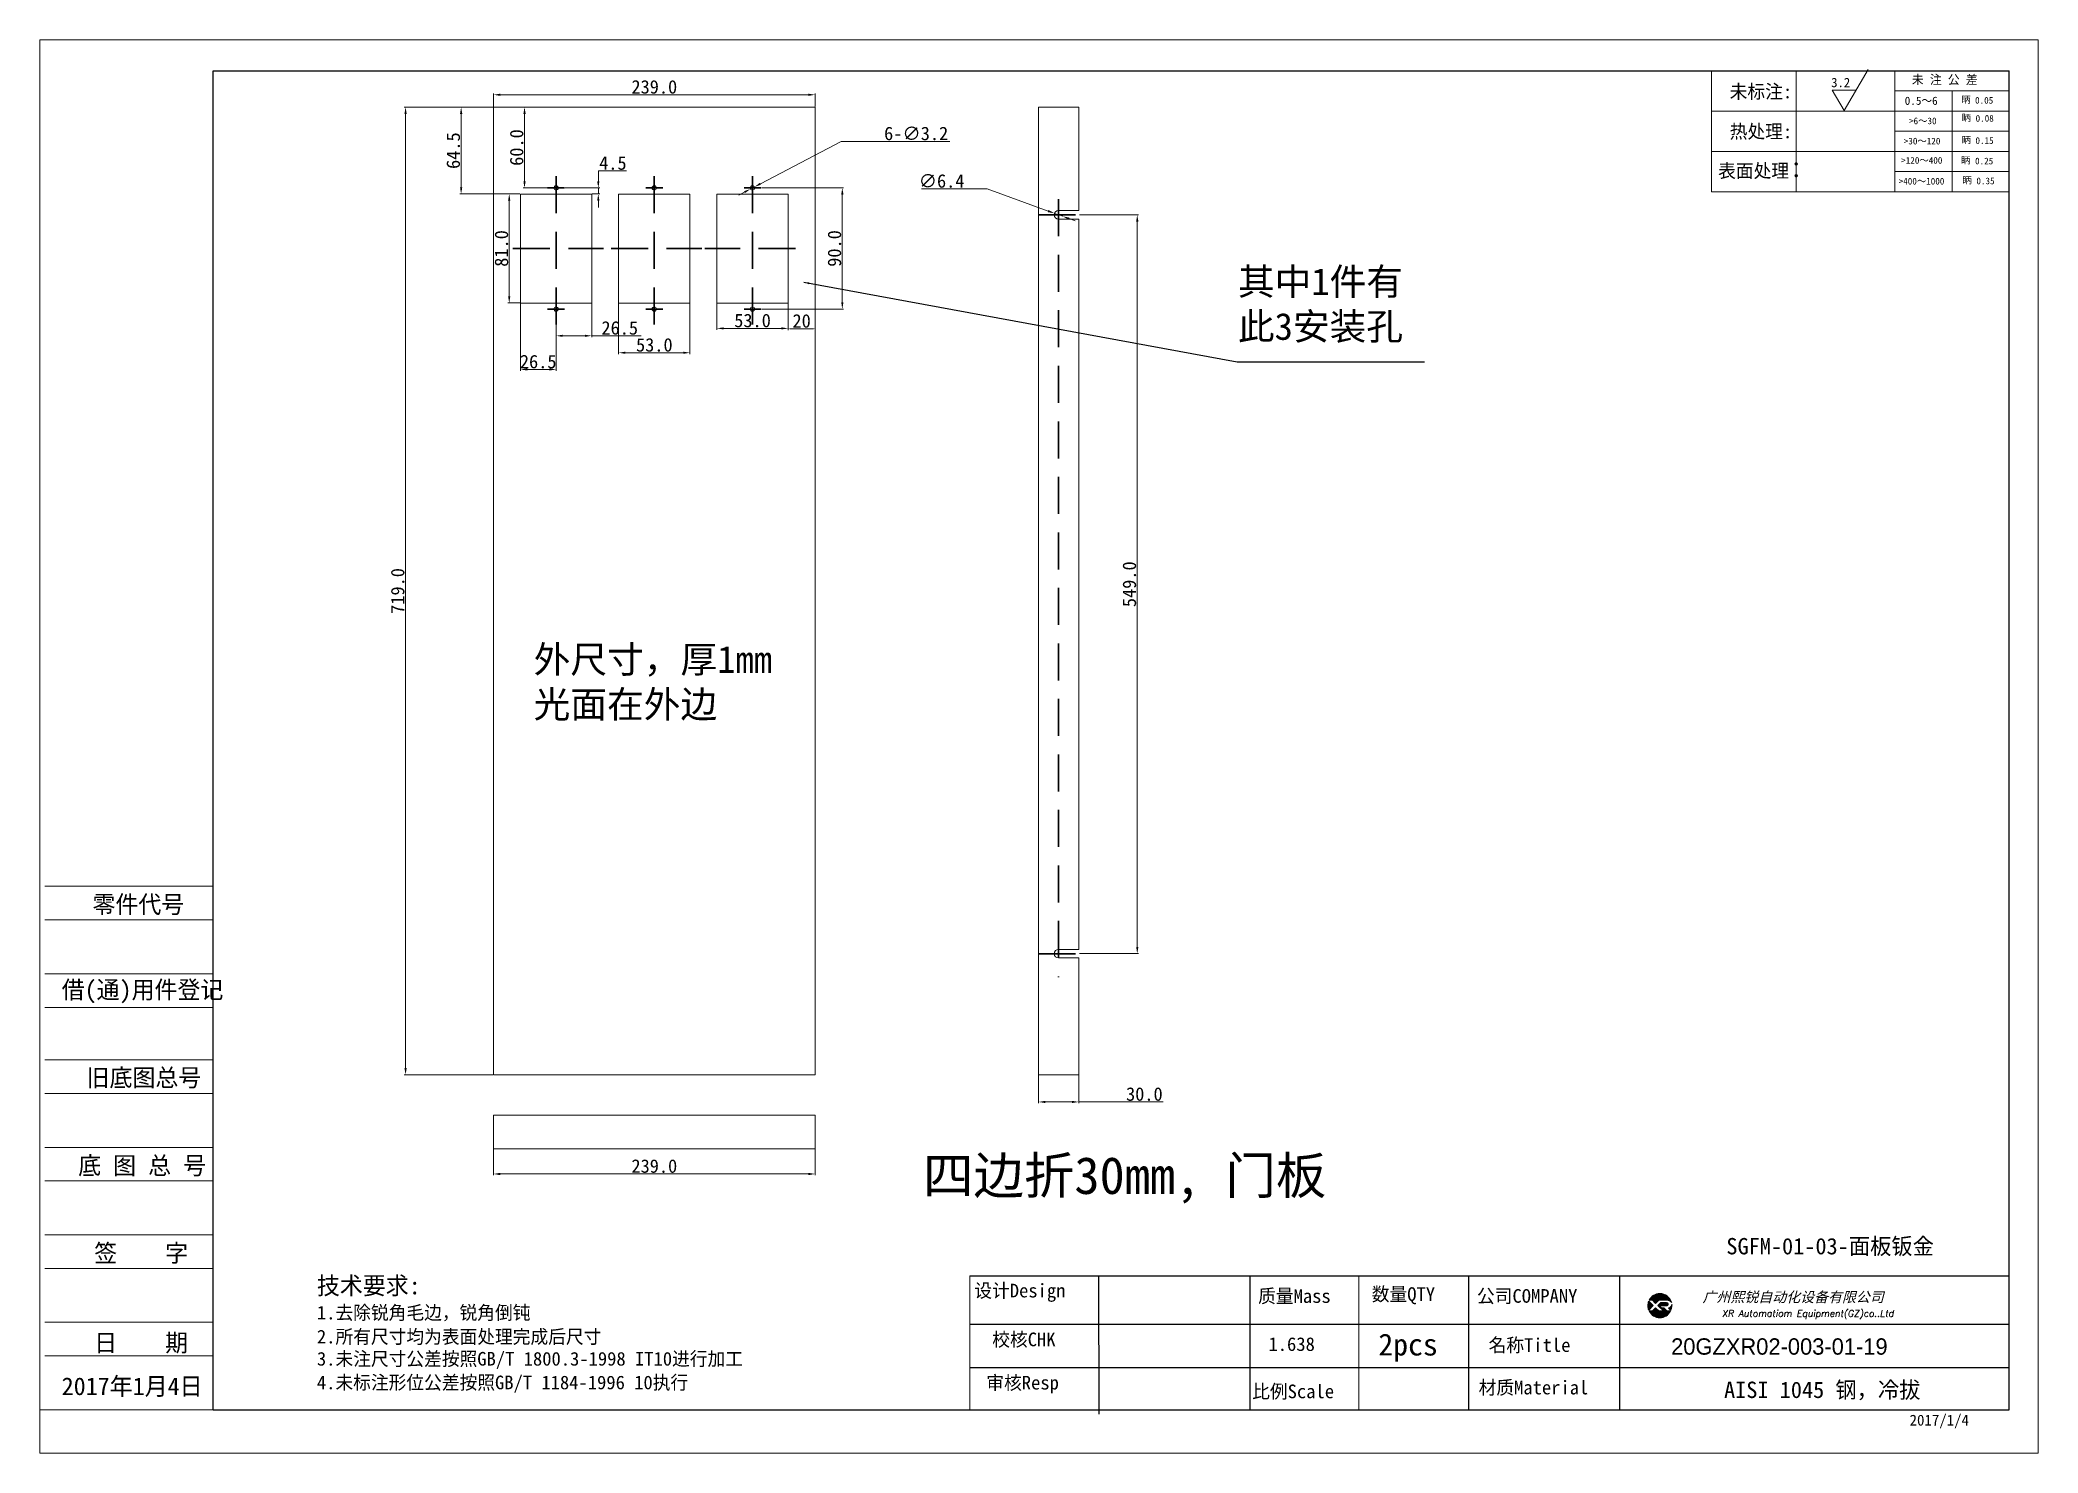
# Model space of a CAD drawing. Header units: millimetres. Extents: x -3862 to 6257, y -4684 to -2127.
# Drawn here: x -1787 to -302, y -4683 to -3633 of the extents above; entities that cross this region are included whole.
import ezdxf
from ezdxf.enums import TextEntityAlignment as Align

# ---------------------------------------------------------------- set-up
doc = ezdxf.new("R2010")
doc.units = ezdxf.units.MM
doc.header["$PDSIZE"] = -1
doc.linetypes.add('CENTERX2', pattern=[20.32, 12.7, -2.54, 2.54, -2.54])
doc.linetypes.add('HIDDEN2', pattern=[0.1875, 0.125, -0.0625])
for name, color, linetype in [('10', 16, 'Continuous'), ('12', 7, 'Continuous'), ('6', 7, 'Continuous'), ('DIM', 3, 'Continuous'), ('layer 1', 7, 'Continuous'), ('中心线', 1, 'CENTERX2'), ('图\\M+19E79\\M+195B6\\M+18E9A', 7, 'Continuous')]:
    doc.layers.add(name, color=color, linetype=linetype)
for name, color, linetype, lineweight in [('尺寸线', 2, 'Continuous', 13), ('粗实线', 7, 'Continuous', 35), ('细实线', 7, 'Continuous', 13)]:
    doc.layers.add(name, color=color, linetype=linetype, lineweight=lineweight)
doc.styles.add('STYLE1', font='')
doc.styles.add('标题\\M+18E9A', font='romand.shx', dxfattribs={"oblique": 10, "bigfont": 'bigfont.shx'})
doc.styles.get('STYLE1').set_extended_font_data('SimSun')
doc.dimstyles.new('ISO-25', dxfattribs={"dimtxt": 2.5, "dimasz": 2.5, "dimexe": 1.25, "dimexo": 0.625, "dimtad": 1, "dimtxsty": 'Standard', "dimcen": 2.5, "dimadec": 0, "dimazin": 0, "dimtfac": 1, "dimtmove": 0, "dimatfit": 3, "dimfxl": 0, "dimarcsym": 0})
doc.dimstyles.new('国标$0', dxfattribs={"dimtxt": 4, "dimasz": 1.2, "dimexe": 1, "dimexo": 0.4, "dimgap": 0.8, "dimtad": 1, "dimdec": 1, "dimzin": 1, "dimdsep": 46, "dimtxsty": 'Standard', "dimcen": 0, "dimclrd": 256, "dimclre": 256, "dimclrt": 256, "dimadec": 0, "dimazin": 0, "dimtp": 0.1, "dimtm": 0.1, "dimtfac": 0.71, "dimtdec": 1, "dimtmove": 1, "dimatfit": 3, "dimfxl": 0, "dimlwd": -1, "dimlwe": -1, "dimarcsym": 0})

msp = doc.modelspace()

# ---------------------------------------------------------------- texts
at = {"layer": '10', "color": 7, "linetype": 'Continuous', "lineweight": 13, "ltscale": 2, "insert": (-574.312, -4610.368), "char_height": 12.16216, "attachment_point": 7}
msp.add_mtext('{\\fￋￎￌ￥|b0|i0|c134|p2;20GZXR02-003-01-19}', dxfattribs=at)
at = {"layer": '粗实线', "insert": (-1130.339, -4463.269), "char_height": 27.5, "width": 853.16619, "attachment_point": 1}
msp.add_mtext('{\\fSimSun|b0|i0|c134|p2;四边折30mm, 门板  }', dxfattribs=at)
at = {"layer": '细实线', "char_height": 20, "width": 375.15318, "attachment_point": 1}
for s, insert in [('{\\fSimSun|b0|i0|c134|p2;其中1件有\\P此3安装孔}', (-896.286, -3802.786)), ('{\\fSimSun|b0|i0|c134|p2;外尺寸，厚1mm\\P光面在外边}', (-1419.687, -4083.548))]:
    msp.add_mtext(s, dxfattribs=dict(at, insert=insert))

# ---------------------------------------------------------------- blocks, each defined once
blk = doc.blocks.new('*D69')
at = {"layer": '10', "color": 16, "linetype": 'Continuous', "lineweight": 13, "ltscale": 2, "insert": (1331.2, 1014.8), "char_height": 6.945, "attachment_point": 7}
blk.add_mtext('{\\fSIMSUN|b0|i0|c0|p49;3.2}', dxfattribs=at)
blk = doc.blocks.new('*D70')
at = {"layer": '10', "color": 7, "linetype": 'Continuous', "lineweight": 13, "ltscale": 2, "insert": (1427.9, 1002.6), "char_height": 4.961, "attachment_point": 7}
blk.add_mtext('{\\fSIMSUN|b0|i0|c0|p49;眪', dxfattribs=at)
blk = doc.blocks.new('*D71')
at = {"layer": '10', "color": 5, "linetype": 'Continuous', "lineweight": 13, "ltscale": 2, "insert": (1434.8, 1002.6), "char_height": 4.961, "attachment_point": 7}
blk.add_mtext('{\\fSIMSUN|b0|i0|c0|p49; 0.05}', dxfattribs=at)
blk = doc.blocks.new('*D72')
at = {"layer": '10', "color": 7, "linetype": 'Continuous', "lineweight": 13, "ltscale": 2, "insert": (1428.2, 989.2), "char_height": 4.961, "attachment_point": 7}
blk.add_mtext('{\\fSIMSUN|b0|i0|c0|p49;眪', dxfattribs=at)
blk = doc.blocks.new('*D73')
at = {"layer": '10', "color": 7, "linetype": 'Continuous', "lineweight": 13, "ltscale": 2, "insert": (1435.2, 989.2), "char_height": 4.961, "attachment_point": 7}
blk.add_mtext('{\\fSIMSUN|b0|i0|c0|p49; 0.08}', dxfattribs=at)
blk = doc.blocks.new('*D74')
at = {"layer": '10', "color": 7, "linetype": 'Continuous', "lineweight": 13, "ltscale": 2, "insert": (1428.2, 972.7), "char_height": 4.961, "attachment_point": 7}
blk.add_mtext('{\\fSIMSUN|b0|i0|c0|p49;眪', dxfattribs=at)
blk = doc.blocks.new('*D75')
at = {"layer": '10', "color": 7, "linetype": 'Continuous', "lineweight": 13, "ltscale": 2, "insert": (1435.1, 972.7), "char_height": 4.961, "attachment_point": 7}
blk.add_mtext('{\\fSIMSUN|b0|i0|c0|p49; 0.15}', dxfattribs=at)
blk = doc.blocks.new('*D76')
at = {"layer": '10', "color": 7, "linetype": 'Continuous', "lineweight": 13, "ltscale": 2, "insert": (1427.8, 957.5), "char_height": 4.961, "attachment_point": 7}
blk.add_mtext('{\\fSIMSUN|b0|i0|c0|p49;眪', dxfattribs=at)
blk = doc.blocks.new('*D77')
at = {"layer": '10', "color": 7, "linetype": 'Continuous', "lineweight": 13, "ltscale": 2, "insert": (1434.8, 957.5), "char_height": 4.961, "attachment_point": 7}
blk.add_mtext('{\\fSIMSUN|b0|i0|c0|p49; 0.25}', dxfattribs=at)
blk = doc.blocks.new('*D78')
at = {"layer": '10', "color": 7, "linetype": 'Continuous', "lineweight": 13, "ltscale": 2, "insert": (1428.8, 942.7), "char_height": 4.961, "attachment_point": 7}
blk.add_mtext('{\\fSIMSUN|b0|i0|c0|p49;眪', dxfattribs=at)
blk = doc.blocks.new('*D79')
at = {"layer": '10', "color": 7, "linetype": 'Continuous', "lineweight": 13, "ltscale": 2, "insert": (1435.8, 942.7), "char_height": 4.961, "attachment_point": 7}
blk.add_mtext('{\\fSIMSUN|b0|i0|c0|p49; 0.35}', dxfattribs=at)
blk = doc.blocks.new('*D80')
at = {"layer": '10', "color": 7, "linetype": 'Continuous', "lineweight": 13, "ltscale": 2, "insert": (703.3, 44.3), "char_height": 10.14, "attachment_point": 7}
blk.add_mtext('{审核Resp}', dxfattribs=at)
blk = doc.blocks.new('*D81')
at = {"layer": '10', "color": 7, "linetype": 'Continuous', "lineweight": 13, "ltscale": 2, "insert": (900.9, 39.6), "char_height": 10.14, "attachment_point": 7}
blk.add_mtext('{比例Scale}', dxfattribs=at)
blk = doc.blocks.new('*D82')
at = {"layer": '10', "color": 7, "linetype": 'Continuous', "lineweight": 13, "ltscale": 2, "insert": (905.3, 110.5), "char_height": 10.14, "attachment_point": 7}
blk.add_mtext('{质量Mass}', dxfattribs=at)
blk = doc.blocks.new('*D83')
at = {"layer": '10', "color": 7, "linetype": 'Continuous', "lineweight": 13, "ltscale": 2, "insert": (1076.6, 74), "char_height": 10.14, "attachment_point": 7}
blk.add_mtext('{名称Title}', dxfattribs=at)
blk = doc.blocks.new('*D84')
at = {"layer": '10', "color": 7, "linetype": 'Continuous', "lineweight": 13, "ltscale": 2, "insert": (694.4, 112.3), "char_height": 10.14, "attachment_point": 7}
blk.add_mtext('{设计Design}', dxfattribs=at)
blk = doc.blocks.new('*D85')
at = {"layer": '10', "color": 7, "linetype": 'Continuous', "lineweight": 13, "ltscale": 2, "insert": (707.7, 78.2), "char_height": 10.14, "attachment_point": 7}
blk.add_mtext('{校核CHK}', dxfattribs=at)
blk = doc.blocks.new('*D86')
at = {"layer": '10', "color": 7, "linetype": 'Continuous', "lineweight": 13, "ltscale": 2, "insert": (39, 399.7), "char_height": 13.12, "attachment_point": 7}
blk.add_mtext('{零件代号}', dxfattribs=at)
blk = doc.blocks.new('*D87')
at = {"layer": '10', "color": 7, "linetype": 'Continuous', "lineweight": 13, "ltscale": 2, "insert": (16.1, 334.2), "char_height": 13.12, "attachment_point": 7}
blk.add_mtext('{借(通)用件登记}', dxfattribs=at)
blk = doc.blocks.new('*D88')
at = {"layer": '10', "color": 7, "linetype": 'Continuous', "lineweight": 13, "ltscale": 2, "insert": (34.6, 270.9), "char_height": 13.12, "attachment_point": 7}
blk.add_mtext('{旧底图总号}', dxfattribs=at)
blk = doc.blocks.new('*D89')
at = {"layer": '10', "color": 7, "linetype": 'Continuous', "lineweight": 13, "ltscale": 2, "insert": (28.4, 205.6), "char_height": 13.12, "attachment_point": 7}
blk.add_mtext('{底 图 总 号}', dxfattribs=at)
blk = doc.blocks.new('*D90')
at = {"layer": '10', "color": 7, "linetype": 'Continuous', "lineweight": 13, "ltscale": 2, "insert": (22.4, 140.6), "char_height": 13.12, "attachment_point": 7}
blk.add_mtext('{  签    字}', dxfattribs=at)
blk = doc.blocks.new('*D91')
at = {"layer": '10', "color": 7, "linetype": 'Continuous', "lineweight": 13, "ltscale": 2, "insert": (22.4, 73.9), "char_height": 13.12, "attachment_point": 7}
blk.add_mtext('{  日    期}', dxfattribs=at)
blk = doc.blocks.new('*D92')
at = {"layer": '10', "color": 7, "linetype": 'Continuous', "lineweight": 13, "ltscale": 2, "insert": (913, 75.7), "char_height": 10.14, "attachment_point": 7}
blk.add_mtext('{1.638}', dxfattribs=at)
blk = doc.blocks.new('*D93')
at = {"layer": '10', "color": 7, "linetype": 'Continuous', "lineweight": 13, "ltscale": 2, "insert": (1255.8, 1005.5), "char_height": 10.14, "attachment_point": 7}
blk.add_mtext('{未标注:}', dxfattribs=at)
blk = doc.blocks.new('*D94')
at = {"layer": '10', "color": 7, "linetype": 'Continuous', "lineweight": 13, "ltscale": 2, "insert": (1255.8, 975.8), "char_height": 10.14, "attachment_point": 7}
blk.add_mtext('{热处理:}', dxfattribs=at)
blk = doc.blocks.new('*D95')
at = {"layer": '10', "color": 7, "linetype": 'Continuous', "lineweight": 13, "ltscale": 2, "insert": (1247.2, 946.6), "char_height": 10.14, "attachment_point": 7}
blk.add_mtext('{表面处理}', dxfattribs=at)
blk = doc.blocks.new('*D96')
at = {"layer": '10', "color": 7, "linetype": 'Continuous', "lineweight": 13, "ltscale": 2, "insert": (1296.7, 946.8), "char_height": 13.12, "attachment_point": 7}
blk.add_mtext('{：}', dxfattribs=at)
blk = doc.blocks.new('*D97')
at = {"layer": '10', "color": 7, "linetype": 'Continuous', "lineweight": 13, "ltscale": 2, "insert": (1391.2, 1016.4), "char_height": 6.75, "attachment_point": 7}
blk.add_mtext('{未 注 公 差}', dxfattribs=at)
blk = doc.blocks.new('*D98')
at = {"layer": '10', "color": 7, "linetype": 'Continuous', "lineweight": 13, "ltscale": 2, "insert": (1385.9, 1001.7), "char_height": 6.08, "attachment_point": 7}
blk.add_mtext('{0.5～6}', dxfattribs=at)
blk = doc.blocks.new('*D99')
at = {"layer": '10', "color": 7, "linetype": 'Continuous', "lineweight": 13, "ltscale": 2, "insert": (16.1, 41.6), "char_height": 13.125, "attachment_point": 7}
blk.add_mtext('{2017年1月4日}', dxfattribs=at)
blk = doc.blocks.new('*D100')
at = {"layer": '10', "color": 7, "linetype": 'Continuous', "lineweight": 13, "ltscale": 2, "insert": (1389.1, 987.3), "char_height": 4.961, "attachment_point": 7}
blk.add_mtext('{\\fSIMSUN|b0|i0|c0|p49;>6～30}', dxfattribs=at)
blk = doc.blocks.new('*D101')
at = {"layer": '10', "color": 7, "linetype": 'Continuous', "lineweight": 13, "ltscale": 2, "insert": (1385.2, 972.3), "char_height": 4.961, "attachment_point": 7}
blk.add_mtext('{\\fSIMSUN|b0|i0|c0|p49;>30～120}', dxfattribs=at)
blk = doc.blocks.new('*D102')
at = {"layer": '10', "color": 7, "linetype": 'Continuous', "lineweight": 13, "ltscale": 2, "insert": (1383.3, 958), "char_height": 4.961, "attachment_point": 7}
blk.add_mtext('{\\fSIMSUN|b0|i0|c0|p49;>120～400}', dxfattribs=at)
blk = doc.blocks.new('*D103')
at = {"layer": '10', "color": 7, "linetype": 'Continuous', "lineweight": 13, "ltscale": 2, "insert": (1381.4, 942.5), "char_height": 4.961, "attachment_point": 7}
blk.add_mtext('{\\fSIMSUN|b0|i0|c0|p49;>400～1000}', dxfattribs=at)
blk = doc.blocks.new('*D105')
at = {"layer": '10', "color": 7, "linetype": 'Continuous', "lineweight": 13, "ltscale": 2, "insert": (1251.6, 39.1), "char_height": 12.162, "attachment_point": 7}
blk.add_mtext('{AISI 1045 钢，冷拔}', dxfattribs=at)
blk = doc.blocks.new('*D106')
at = {"layer": '10', "color": 7, "linetype": 'Continuous', "lineweight": 13, "ltscale": 2, "insert": (1389.5, 18.4), "char_height": 8.11, "attachment_point": 7}
blk.add_mtext('{2017/1/4}', dxfattribs=at)
blk = doc.blocks.new('*D107')
at = {"layer": '10', "color": 16, "linetype": 'Continuous', "lineweight": 13, "ltscale": 2, "insert": (989.8, 110.5), "char_height": 10.14, "attachment_point": 7}
blk.add_mtext('{数量QTY}', dxfattribs=at)
blk = doc.blocks.new('*D108')
at = {"layer": '10', "color": 7, "linetype": 'Continuous', "lineweight": 13, "ltscale": 2, "insert": (988.1, 73), "char_height": 16.22, "attachment_point": 7}
blk.add_mtext('{2pcs}', dxfattribs=at)
blk = doc.blocks.new('*D109')
at = {"layer": '10', "color": 7, "linetype": 'Continuous', "lineweight": 13, "ltscale": 2, "insert": (205.8, 116.4), "char_height": 13.12, "attachment_point": 7}
blk.add_mtext('{技术要求:}', dxfattribs=at)
blk = doc.blocks.new('*D110')
at = {"layer": '10', "color": 7, "linetype": 'Continuous', "lineweight": 13, "ltscale": 2, "insert": (205.8, 97.8), "char_height": 10.135, "attachment_point": 7}
blk.add_mtext('{1.去除锐角毛边，锐角倒钝}', dxfattribs=at)
blk = doc.blocks.new('*D111')
at = {"layer": '10', "color": 7, "linetype": 'Continuous', "lineweight": 13, "ltscale": 2, "insert": (205.8, 80.2), "char_height": 10.135, "attachment_point": 7}
blk.add_mtext('{2.所有尺寸均为表面处理完成后尺寸}', dxfattribs=at)
blk = doc.blocks.new('*D112')
at = {"layer": '10', "color": 7, "linetype": 'Continuous', "lineweight": 13, "ltscale": 2, "insert": (205.8, 62.5), "char_height": 10.135, "attachment_point": 7}
blk.add_mtext('{3.未注尺寸公差按照GB/T 1800.3-1998 IT10进行加工}', dxfattribs=at)
blk = doc.blocks.new('*D113')
at = {"layer": '10', "color": 7, "linetype": 'Continuous', "lineweight": 13, "ltscale": 2, "insert": (205.8, 44.9), "char_height": 10.135, "attachment_point": 7}
blk.add_mtext('{4.未标注形位公差按照GB/T 1184-1996 10执行}', dxfattribs=at)
blk = doc.blocks.new('*D114')
at = {"layer": '10', "color": 7, "linetype": 'Continuous', "lineweight": 13, "ltscale": 2, "insert": (1068, 110.5), "char_height": 10.135, "attachment_point": 7}
blk.add_mtext('{公司COMPANY}', dxfattribs=at)
blk = doc.blocks.new('*D115')
at = {"layer": '10', "color": 7, "linetype": 'Continuous', "lineweight": 13, "ltscale": 2, "insert": (1069.2, 42.5), "char_height": 10.135, "attachment_point": 7}
blk.add_mtext('{材质Material}', dxfattribs=at)
blk = doc.blocks.new('XR')
h = blk.add_hatch(color=256)
h.set_gradient(color1=(252, 128, 0), rotation=240, one_color=1, tint=1, name='INVCURVED')
edge = h.paths.add_edge_path()
edge.add_spline(control_points=[(-434.18, -5928.47), (-433.9, -5928.74), (-433.63, -5929.01), (-433.63, -5929.01), (-433.63, -5929.01), (-433.63, -5929.01), (-433.36, -5928.74), (-433.09, -5928.47)], knot_values=[0.5625, 0.5625, 0.5625, 0.5625, 0.625, 0.625, 0.625, 0.625, 0.6875, 0.6875, 0.6875, 0.6875], degree=3, periodic=0)
edge.add_spline(control_points=[(-433.09, -5928.47), (-432.82, -5928.2), (-432.54, -5927.93), (-432.54, -5927.93), (-432.54, -5927.93), (-432.54, -5927.93), (-432.04, -5927.93), (-431.53, -5927.93)], knot_values=[0.4375, 0.4375, 0.4375, 0.4375, 0.5, 0.5, 0.5, 0.5, 0.5625, 0.5625, 0.5625, 0.5625], degree=3, periodic=0)
edge.add_spline(control_points=[(-431.53, -5927.93), (-431.03, -5927.93), (-430.52, -5927.93), (-430.52, -5927.93), (-430.52, -5927.93), (-430, -5927.93), (-429.43, -5927.96), (-429.01, -5928.33)], knot_values=[0.25, 0.25, 0.25, 0.25, 0.3125, 0.3125, 0.3125, 0.3125, 0.4375, 0.4375, 0.4375, 0.4375], degree=3, periodic=0)
edge.add_spline(control_points=[(-429.01, -5928.33), (-428.88, -5928.44), (-428.78, -5928.59), (-428.71, -5928.75)], knot_values=[0.125, 0.125, 0.125, 0.125, 0.25, 0.25, 0.25, 0.25], degree=3, periodic=0)
edge.add_spline(control_points=[(-428.71, -5928.75), (-429.13, -5927.18), (-430.58, -5926.02), (-432.31, -5926.02)], knot_values=[0, 0, 0, 0, 0.125, 0.125, 0.125, 0.125], degree=3, periodic=0)
edge.add_spline(control_points=[(-432.31, -5926.02), (-433.72, -5926.02), (-434.94, -5926.79), (-435.58, -5927.93)], knot_values=[0.875, 0.875, 0.875, 0.875, 1, 1, 1, 1], degree=3, periodic=0)
edge.add_spline(control_points=[(-435.58, -5927.93), (-435.58, -5927.93), (-434.72, -5927.93), (-434.72, -5927.93), (-434.72, -5927.93), (-434.72, -5927.93), (-434.45, -5928.2), (-434.18, -5928.47)], knot_values=[0.6875, 0.6875, 0.6875, 0.6875, 0.8125, 0.8125, 0.8125, 0.8125, 0.875, 0.875, 0.875, 0.875], degree=3, periodic=0)
edge = h.paths.add_edge_path()
edge.add_spline(control_points=[(-434.79, -5929.26), (-435.04, -5929.02), (-435.34, -5928.72), (-435.54, -5928.53)], knot_values=[0.562504, 0.562504, 0.562504, 0.562504, 0.656252, 0.656252, 0.656252, 0.656252], degree=3, periodic=0)
edge.add_spline(control_points=[(-435.54, -5928.53), (-435.67, -5928.4), (-435.76, -5928.31), (-435.76, -5928.31), (-435.76, -5928.31), (-435.94, -5928.74), (-436.03, -5929.21), (-436.03, -5929.71)], knot_values=[0.25, 0.25, 0.25, 0.25, 0.312504, 0.312504, 0.312504, 0.312504, 0.562504, 0.562504, 0.562504, 0.562504], degree=3, periodic=0)
edge.add_spline(control_points=[(-436.03, -5929.71), (-436.03, -5930.2), (-435.94, -5930.67), (-435.76, -5931.1), (-435.76, -5931.1), (-435.4, -5930.75), (-435.05, -5930.4)], knot_values=[0.874998, 0.874998, 0.874998, 0.874998, 1.124998, 1.124998, 1.124998, 1.25, 1.25, 1.25, 1.25], degree=3, periodic=0)
edge.add_spline(control_points=[(-435.05, -5930.4), (-434.7, -5930.05), (-434.34, -5929.71), (-434.34, -5929.71), (-434.34, -5929.71), (-434.34, -5929.71), (-434.34, -5929.71), (-434.34, -5929.71)], knot_values=[0.749878, 0.749878, 0.749878, 0.749878, 0.874875, 0.874875, 0.874875, 0.874875, 0.874998, 0.874998, 0.874998, 0.874998], degree=3, periodic=0)
edge.add_spline(control_points=[(-434.34, -5929.71), (-434.34, -5929.71), (-434.34, -5929.71), (-434.34, -5929.71)], knot_values=[0.749634, 0.749634, 0.749634, 0.749634, 0.749817, 0.749817, 0.749817, 0.749817], degree=3, periodic=0)
edge.add_spline(control_points=[(-434.35, -5929.7), (-434.35, -5929.7), (-434.35, -5929.7), (-434.35, -5929.7)], knot_values=[0.738281, 0.738281, 0.738281, 0.738281, 0.742188, 0.742188, 0.742188, 0.742188], degree=3, periodic=0)
edge.add_spline(control_points=[(-434.35, -5929.7), (-434.36, -5929.69), (-434.37, -5929.68), (-434.38, -5929.67)], knot_values=[0.726563, 0.726563, 0.726563, 0.726563, 0.738281, 0.738281, 0.738281, 0.738281], degree=3, periodic=0)
edge.add_spline(control_points=[(-434.38, -5929.67), (-434.38, -5929.66), (-434.39, -5929.65), (-434.4, -5929.65)], knot_values=[0.718751, 0.718751, 0.718751, 0.718751, 0.726563, 0.726563, 0.726563, 0.726563], degree=3, periodic=0)
edge.add_spline(control_points=[(-434.4, -5929.65), (-434.42, -5929.63), (-434.45, -5929.6), (-434.47, -5929.58)], knot_values=[0.703126, 0.703126, 0.703126, 0.703126, 0.718751, 0.718751, 0.718751, 0.718751], degree=3, periodic=0)
edge.add_spline(control_points=[(-434.47, -5929.58), (-434.5, -5929.55), (-434.53, -5929.52), (-434.56, -5929.49)], knot_values=[0.687501, 0.687501, 0.687501, 0.687501, 0.703126, 0.703126, 0.703126, 0.703126], degree=3, periodic=0)
edge.add_spline(control_points=[(-434.56, -5929.49), (-434.63, -5929.42), (-434.71, -5929.35), (-434.79, -5929.26)], knot_values=[0.656252, 0.656252, 0.656252, 0.656252, 0.687501, 0.687501, 0.687501, 0.687501], degree=3, periodic=0)
h = blk.add_hatch(color=256)
h.set_gradient(color1=(3, 72, 255), color2=(0, 41, 153), one_color=1, tint=0.3, name='HEMISPHERICAL')
edge = h.paths.add_edge_path()
edge.add_spline(control_points=[(-432.54, -5929.67), (-432.26, -5929.95), (-431.94, -5930.23), (-431.66, -5930.51), (-431.66, -5930.51), (-431.66, -5930.51), (-431.66, -5930.51), (-431.66, -5930.51)], knot_values=[0.736842, 0.736842, 0.736842, 0.736842, 0.789474, 0.789474, 0.789474, 0.789474, 0.802633, 0.802633, 0.802633, 0.802633], degree=3, periodic=0)
edge.add_spline(control_points=[(-431.66, -5930.51), (-431.65, -5930.51), (-431.65, -5930.52), (-431.65, -5930.52)], knot_values=[0.802633, 0.802633, 0.802633, 0.802633, 0.815791, 0.815791, 0.815791, 0.815791], degree=3, periodic=0)
edge.add_spline(control_points=[(-431.65, -5930.52), (-431.64, -5930.53), (-431.64, -5930.53), (-431.64, -5930.53)], knot_values=[0.815791, 0.815791, 0.815791, 0.815791, 0.82237, 0.82237, 0.82237, 0.82237], degree=3, periodic=0)
edge.add_spline(control_points=[(-431.64, -5930.53), (-431.64, -5930.53), (-431.64, -5930.53), (-431.63, -5930.54)], knot_values=[0.82237, 0.82237, 0.82237, 0.82237, 0.828949, 0.828949, 0.828949, 0.828949], degree=3, periodic=0)
edge.add_spline(control_points=[(-431.63, -5930.54), (-431.63, -5930.54), (-431.63, -5930.54), (-431.63, -5930.54), (-431.63, -5930.54), (-431.63, -5930.54), (-431.59, -5930.54), (-431.52, -5930.54)], knot_values=[0.841901, 0.841901, 0.841901, 0.841901, 0.842105, 0.842105, 0.842105, 0.842105, 0.855264, 0.855264, 0.855264, 0.855264], degree=3, periodic=0)
edge.add_spline(control_points=[(-431.52, -5930.54), (-431.46, -5930.54), (-431.38, -5930.54), (-431.3, -5930.54)], knot_values=[0.855264, 0.855264, 0.855264, 0.855264, 0.868422, 0.868422, 0.868422, 0.868422], degree=3, periodic=0)
edge.add_spline(control_points=[(-431.3, -5930.54), (-431.26, -5930.54), (-431.22, -5930.54), (-431.18, -5930.54)], knot_values=[0.868422, 0.868422, 0.868422, 0.868422, 0.875, 0.875, 0.875, 0.875], degree=3, periodic=0)
edge.add_spline(control_points=[(-431.18, -5930.54), (-431.14, -5930.54), (-431.1, -5930.54), (-431.07, -5930.54)], knot_values=[0.875, 0.875, 0.875, 0.875, 0.881579, 0.881579, 0.881579, 0.881579], degree=3, periodic=0)
edge.add_spline(control_points=[(-431.07, -5930.54), (-431.05, -5930.54), (-431.04, -5930.54), (-431.03, -5930.54)], knot_values=[0.881579, 0.881579, 0.881579, 0.881579, 0.884869, 0.884869, 0.884869, 0.884869], degree=3, periodic=0)
edge.add_spline(control_points=[(-431.03, -5930.54), (-431.02, -5930.54), (-431, -5930.54), (-431, -5930.54)], knot_values=[0.884869, 0.884869, 0.884869, 0.884869, 0.888158, 0.888158, 0.888158, 0.888158], degree=3, periodic=0)
edge.add_spline(control_points=[(-431, -5930.54), (-430.99, -5930.54), (-430.99, -5930.54), (-430.98, -5930.54)], knot_values=[0.888158, 0.888158, 0.888158, 0.888158, 0.889803, 0.889803, 0.889803, 0.889803], degree=3, periodic=0)
edge.add_spline(control_points=[(-430.98, -5930.54), (-430.98, -5930.54), (-430.98, -5930.54), (-430.97, -5930.54)], knot_values=[0.889803, 0.889803, 0.889803, 0.889803, 0.891447, 0.891447, 0.891447, 0.891447], degree=3, periodic=0)
edge.add_spline(control_points=[(-430.97, -5930.54), (-430.97, -5930.54), (-430.97, -5930.54), (-430.97, -5930.54)], knot_values=[0.891447, 0.891447, 0.891447, 0.891447, 0.89227, 0.89227, 0.89227, 0.89227], degree=3, periodic=0)
edge.add_spline(control_points=[(-430.97, -5930.54), (-430.97, -5930.54), (-430.97, -5930.54), (-430.97, -5930.54)], knot_values=[0.89227, 0.89227, 0.89227, 0.89227, 0.893092, 0.893092, 0.893092, 0.893092], degree=3, periodic=0)
edge.add_spline(control_points=[(-430.97, -5930.54), (-430.97, -5930.54), (-430.97, -5930.54), (-430.97, -5930.54)], knot_values=[0.893092, 0.893092, 0.893092, 0.893092, 0.893503, 0.893503, 0.893503, 0.893503], degree=3, periodic=0)
edge.add_spline(control_points=[(-430.97, -5930.54), (-430.97, -5930.54), (-430.97, -5930.54), (-430.97, -5930.54)], knot_values=[0.893503, 0.893503, 0.893503, 0.893503, 0.893914, 0.893914, 0.893914, 0.893914], degree=3, periodic=0)
edge.add_spline(control_points=[(-430.97, -5930.54), (-430.97, -5930.54), (-430.97, -5930.54), (-430.97, -5930.54)], knot_values=[0.893914, 0.893914, 0.893914, 0.893914, 0.89412, 0.89412, 0.89412, 0.89412], degree=3, periodic=0)
edge.add_spline(control_points=[(-430.97, -5930.54), (-430.97, -5930.54), (-430.97, -5930.54), (-430.97, -5930.54)], knot_values=[0.89412, 0.89412, 0.89412, 0.89412, 0.894326, 0.894326, 0.894326, 0.894326], degree=3, periodic=0)
edge.add_spline(control_points=[(-430.97, -5930.54), (-430.97, -5930.54), (-430.97, -5930.54), (-430.97, -5930.54)], knot_values=[0.894428, 0.894428, 0.894428, 0.894428, 0.894531, 0.894531, 0.894531, 0.894531], degree=3, periodic=0)
edge.add_spline(control_points=[(-430.97, -5930.54), (-430.97, -5930.54), (-430.97, -5930.54), (-430.97, -5930.54)], knot_values=[0.894531, 0.894531, 0.894531, 0.894531, 0.894583, 0.894583, 0.894583, 0.894583], degree=3, periodic=0)
edge.add_spline(control_points=[(-430.97, -5930.54), (-430.97, -5930.54), (-430.97, -5930.54), (-430.97, -5930.54), (-430.97, -5930.54), (-430.97, -5930.54), (-430.73, -5930.78), (-430.49, -5931.01)], knot_values=[0.894685, 0.894685, 0.894685, 0.894685, 0.894737, 0.894737, 0.894737, 0.894737, 0.921052, 0.921052, 0.921052, 0.921052], degree=3, periodic=0)
edge.add_spline(control_points=[(-430.49, -5931.01), (-430.26, -5931.24), (-430.02, -5931.48), (-430.02, -5931.48)], knot_values=[0.921052, 0.921052, 0.921052, 0.921052, 0.947368, 0.947368, 0.947368, 0.947368], degree=3, periodic=0)
edge.add_spline(control_points=[(-430.02, -5931.48), (-430.02, -5931.48), (-430.02, -5931.48), (-430.02, -5931.48)], knot_values=[0.947522, 0.947522, 0.947522, 0.947522, 0.947573, 0.947573, 0.947573, 0.947573], degree=3, periodic=0)
edge.add_spline(control_points=[(-430.02, -5931.48), (-430.02, -5931.48), (-430.02, -5931.48), (-430.02, -5931.48)], knot_values=[0.947573, 0.947573, 0.947573, 0.947573, 0.947676, 0.947676, 0.947676, 0.947676], degree=3, periodic=0)
edge.add_spline(control_points=[(-430.02, -5931.48), (-430.02, -5931.48), (-430.02, -5931.48), (-430.02, -5931.48)], knot_values=[0.947676, 0.947676, 0.947676, 0.947676, 0.947779, 0.947779, 0.947779, 0.947779], degree=3, periodic=0)
edge.add_spline(control_points=[(-430.02, -5931.48), (-430.02, -5931.48), (-430.02, -5931.48), (-430.02, -5931.48)], knot_values=[0.947779, 0.947779, 0.947779, 0.947779, 0.947984, 0.947984, 0.947984, 0.947984], degree=3, periodic=0)
edge.add_spline(control_points=[(-430.02, -5931.48), (-430.02, -5931.48), (-430.02, -5931.48), (-430.02, -5931.48)], knot_values=[0.947984, 0.947984, 0.947984, 0.947984, 0.94819, 0.94819, 0.94819, 0.94819], degree=3, periodic=0)
edge.add_spline(control_points=[(-430.02, -5931.48), (-430.02, -5931.48), (-430.02, -5931.48), (-430.02, -5931.48)], knot_values=[0.94819, 0.94819, 0.94819, 0.94819, 0.948601, 0.948601, 0.948601, 0.948601], degree=3, periodic=0)
edge.add_spline(control_points=[(-430.02, -5931.48), (-430.02, -5931.48), (-430.02, -5931.48), (-430.02, -5931.48)], knot_values=[0.948601, 0.948601, 0.948601, 0.948601, 0.949012, 0.949012, 0.949012, 0.949012], degree=3, periodic=0)
edge.add_spline(control_points=[(-430.02, -5931.48), (-430.02, -5931.48), (-430.01, -5931.48), (-430.01, -5931.48)], knot_values=[0.949012, 0.949012, 0.949012, 0.949012, 0.949834, 0.949834, 0.949834, 0.949834], degree=3, periodic=0)
edge.add_spline(control_points=[(-430.01, -5931.48), (-430.01, -5931.48), (-430.01, -5931.48), (-430.01, -5931.48)], knot_values=[0.949834, 0.949834, 0.949834, 0.949834, 0.950657, 0.950657, 0.950657, 0.950657], degree=3, periodic=0)
edge.add_spline(control_points=[(-430.01, -5931.48), (-430.01, -5931.48), (-430, -5931.48), (-430, -5931.48)], knot_values=[0.950657, 0.950657, 0.950657, 0.950657, 0.952301, 0.952301, 0.952301, 0.952301], degree=3, periodic=0)
edge.add_spline(control_points=[(-430, -5931.48), (-429.99, -5931.48), (-429.98, -5931.48), (-429.98, -5931.48)], knot_values=[0.952301, 0.952301, 0.952301, 0.952301, 0.953946, 0.953946, 0.953946, 0.953946], degree=3, periodic=0)
edge.add_spline(control_points=[(-429.98, -5931.48), (-429.96, -5931.48), (-429.95, -5931.48), (-429.93, -5931.48)], knot_values=[0.953946, 0.953946, 0.953946, 0.953946, 0.957236, 0.957236, 0.957236, 0.957236], degree=3, periodic=0)
edge.add_spline(control_points=[(-429.93, -5931.48), (-429.91, -5931.48), (-429.89, -5931.48), (-429.87, -5931.48)], knot_values=[0.957236, 0.957236, 0.957236, 0.957236, 0.960525, 0.960525, 0.960525, 0.960525], degree=3, periodic=0)
edge.add_spline(control_points=[(-429.87, -5931.48), (-429.82, -5931.48), (-429.77, -5931.48), (-429.71, -5931.48)], knot_values=[0.960525, 0.960525, 0.960525, 0.960525, 0.967104, 0.967104, 0.967104, 0.967104], degree=3, periodic=0)
edge.add_spline(control_points=[(-429.71, -5931.48), (-429.65, -5931.48), (-429.59, -5931.48), (-429.53, -5931.48)], knot_values=[0.967104, 0.967104, 0.967104, 0.967104, 0.973683, 0.973683, 0.973683, 0.973683], degree=3, periodic=0)
edge.add_spline(control_points=[(-429.53, -5931.48), (-429.41, -5931.48), (-429.29, -5931.48), (-429.19, -5931.48)], knot_values=[0.973683, 0.973683, 0.973683, 0.973683, 0.98684, 0.98684, 0.98684, 0.98684], degree=3, periodic=0)
edge.add_spline(control_points=[(-429.19, -5931.48), (-429.1, -5931.48), (-429.04, -5931.48), (-429.04, -5931.48), (-429.67, -5932.62), (-430.9, -5933.39), (-432.31, -5933.39)], knot_values=[0.98684, 0.98684, 0.98684, 0.98684, 1, 1, 1, 1.052632, 1.052632, 1.052632, 1.052632], degree=3, periodic=0)
edge.add_spline(control_points=[(-432.31, -5933.39), (-433.72, -5933.39), (-434.94, -5932.62), (-435.58, -5931.48), (-435.58, -5931.48), (-435.58, -5931.48), (-435.36, -5931.48), (-435.15, -5931.48)], knot_values=[0.052632, 0.052632, 0.052632, 0.052632, 0.105263, 0.105263, 0.105263, 0.105263, 0.131579, 0.131579, 0.131579, 0.131579], degree=3, periodic=0)
edge.add_spline(control_points=[(-435.15, -5931.48), (-434.93, -5931.48), (-434.72, -5931.48), (-434.72, -5931.48), (-434.72, -5931.48), (-434.72, -5931.48), (-434.45, -5931.21), (-434.18, -5930.94)], knot_values=[0.131579, 0.131579, 0.131579, 0.131579, 0.157895, 0.157895, 0.157895, 0.157895, 0.184211, 0.184211, 0.184211, 0.184211], degree=3, periodic=0)
edge.add_spline(control_points=[(-434.18, -5930.94), (-433.9, -5930.67), (-433.63, -5930.4), (-433.63, -5930.4), (-433.63, -5930.4), (-433.63, -5930.4), (-433.36, -5930.67), (-433.09, -5930.94)], knot_values=[0.184211, 0.184211, 0.184211, 0.184211, 0.210526, 0.210526, 0.210526, 0.210526, 0.236842, 0.236842, 0.236842, 0.236842], degree=3, periodic=0)
edge.add_spline(control_points=[(-433.09, -5930.94), (-432.82, -5931.21), (-432.54, -5931.48), (-432.54, -5931.48), (-432.54, -5931.48), (-432.54, -5931.48), (-432.19, -5931.48), (-431.83, -5931.48)], knot_values=[0.236842, 0.236842, 0.236842, 0.236842, 0.263158, 0.263158, 0.263158, 0.263158, 0.289474, 0.289474, 0.289474, 0.289474], degree=3, periodic=0)
edge.add_spline(control_points=[(-431.83, -5931.48), (-431.48, -5931.48), (-431.12, -5931.48), (-431.12, -5931.48), (-431.12, -5931.48), (-431.12, -5931.48), (-431.57, -5931.03), (-432.02, -5930.59)], knot_values=[0.289474, 0.289474, 0.289474, 0.289474, 0.315789, 0.315789, 0.315789, 0.315789, 0.342105, 0.342105, 0.342105, 0.342105], degree=3, periodic=0)
edge.add_spline(control_points=[(-432.02, -5930.59), (-432.47, -5930.15), (-432.92, -5929.71), (-432.92, -5929.71), (-432.92, -5929.71), (-432.92, -5929.71), (-432.71, -5929.5), (-432.5, -5929.29)], knot_values=[0.342105, 0.342105, 0.342105, 0.342105, 0.368421, 0.368421, 0.368421, 0.368421, 0.394737, 0.394737, 0.394737, 0.394737], degree=3, periodic=0)
edge.add_spline(control_points=[(-432.5, -5929.29), (-432.3, -5929.09), (-432.09, -5928.88), (-432.09, -5928.88)], knot_values=[0.394737, 0.394737, 0.394737, 0.394737, 0.421053, 0.421053, 0.421053, 0.421053], degree=3, periodic=0)
edge.add_spline(control_points=[(-432.09, -5928.88), (-432.09, -5928.88), (-432.06, -5928.86), (-432.06, -5928.86)], knot_values=[0.421053, 0.421053, 0.421053, 0.421053, 0.473684, 0.473684, 0.473684, 0.473684], degree=3, periodic=0)
edge.add_spline(control_points=[(-432.06, -5928.86), (-432.06, -5928.86), (-432.06, -5928.86), (-432.06, -5928.86), (-432.06, -5928.86), (-432.06, -5928.86), (-430.4, -5928.86), (-430.26, -5928.86)], knot_values=[0.473684, 0.473684, 0.473684, 0.473684, 0.473684, 0.473684, 0.473684, 0.473684, 0.526316, 0.526316, 0.526316, 0.526316], degree=3, periodic=0)
edge.add_spline(control_points=[(-430.26, -5928.86), (-429.54, -5928.86), (-429.62, -5929.4), (-429.83, -5929.55)], knot_values=[0.526316, 0.526316, 0.526316, 0.526316, 0.578947, 0.578947, 0.578947, 0.578947], degree=3, periodic=0)
edge.add_spline(control_points=[(-429.83, -5929.55), (-429.94, -5929.62), (-430.08, -5929.65), (-430.26, -5929.65), (-430.26, -5929.65), (-430.26, -5929.65), (-430.48, -5929.65), (-430.71, -5929.66)], knot_values=[0.578947, 0.578947, 0.578947, 0.578947, 0.631579, 0.631579, 0.631579, 0.631579, 0.657895, 0.657895, 0.657895, 0.657895], degree=3, periodic=0)
edge.add_spline(control_points=[(-430.71, -5929.66), (-430.93, -5929.66), (-431.15, -5929.67), (-431.15, -5929.67), (-431.15, -5929.67), (-431.15, -5929.67), (-432.54, -5929.67), (-432.54, -5929.67)], knot_values=[0.657895, 0.657895, 0.657895, 0.657895, 0.684211, 0.684211, 0.684211, 0.684211, 0.736842, 0.736842, 0.736842, 0.736842], degree=3, periodic=0)
edge = h.paths.add_edge_path()
edge.add_spline(control_points=[(-428.6, -5929.32), (-428.61, -5929.67), (-428.76, -5930), (-429.06, -5930.22)], knot_values=[0.8, 0.8, 0.8, 0.8, 1, 1, 1, 1], degree=3, periodic=0)
edge.add_spline(control_points=[(-429.06, -5930.22), (-429.22, -5930.34), (-429.41, -5930.43), (-429.61, -5930.48)], knot_values=[0.6, 0.6, 0.6, 0.6, 0.8, 0.8, 0.8, 0.8], degree=3, periodic=0)
edge.add_spline(control_points=[(-429.61, -5930.48), (-429.61, -5930.48), (-428.9, -5931.19), (-428.9, -5931.19), (-428.9, -5931.19), (-428.69, -5930.73), (-428.58, -5930.23), (-428.58, -5929.71)], knot_values=[0.2, 0.2, 0.2, 0.2, 0.4, 0.4, 0.4, 0.4, 0.6, 0.6, 0.6, 0.6], degree=3, periodic=0)
edge.add_spline(control_points=[(-428.58, -5929.71), (-428.58, -5929.58), (-428.59, -5929.45), (-428.6, -5929.32)], knot_values=[0, 0, 0, 0, 0.2, 0.2, 0.2, 0.2], degree=3, periodic=0)
at = {"layer": 'layer 1', "color": 30}
for points, knots in [([(-432.31, -5926.02), (-430.58, -5926.02), (-429.13, -5927.18), (-428.71, -5928.75), (-428.71, -5928.75), (-428.78, -5928.59), (-428.88, -5928.44), (-429.01, -5928.33), (-429.01, -5928.33), (-429.43, -5927.96), (-430, -5927.93), (-430.52, -5927.93), (-430.52, -5927.93), (-430.52, -5927.93), (-432.54, -5927.93), (-432.54, -5927.93), (-432.54, -5927.93), (-432.54, -5927.93), (-433.63, -5929.01), (-433.63, -5929.01), (-433.63, -5929.01), (-433.63, -5929.01), (-434.72, -5927.93), (-434.72, -5927.93), (-434.72, -5927.93), (-434.72, -5927.93), (-435.58, -5927.93), (-435.58, -5927.93), (-435.58, -5927.93), (-434.94, -5926.79), (-433.72, -5926.02), (-432.31, -5926.02)], [0, 0, 0, 0, 0.125, 0.125, 0.125, 0.125, 0.25, 0.25, 0.25, 0.25, 0.375, 0.375, 0.375, 0.375, 0.5, 0.5, 0.5, 0.5, 0.625, 0.625, 0.625, 0.625, 0.75, 0.75, 0.75, 0.75, 0.875, 0.875, 0.875, 0.875, 1, 1, 1, 1]), ([(-435.76, -5931.1), (-435.94, -5930.67), (-436.03, -5930.2), (-436.03, -5929.71), (-436.03, -5929.71), (-436.03, -5929.21), (-435.94, -5928.74), (-435.76, -5928.31), (-435.76, -5928.31), (-435.76, -5928.31), (-434.34, -5929.71), (-434.34, -5929.71), (-434.34, -5929.71), (-434.34, -5929.71), (-435.76, -5931.1), (-435.76, -5931.1)], [0, 0, 0, 0, 0.25, 0.25, 0.25, 0.25, 0.5, 0.5, 0.5, 0.5, 0.75, 0.75, 0.75, 0.75, 1, 1, 1, 1])]:
    blk.add_open_spline(points, degree=3, knots=knots, dxfattribs=at)
at = {"layer": 'layer 1', "color": 154}
for points, knots in [([(-429.04, -5931.48), (-429.67, -5932.62), (-430.9, -5933.39), (-432.31, -5933.39), (-432.31, -5933.39), (-433.72, -5933.39), (-434.94, -5932.62), (-435.58, -5931.48), (-435.58, -5931.48), (-435.58, -5931.48), (-434.72, -5931.48), (-434.72, -5931.48), (-434.72, -5931.48), (-434.72, -5931.48), (-433.63, -5930.4), (-433.63, -5930.4), (-433.63, -5930.4), (-433.63, -5930.4), (-432.54, -5931.48), (-432.54, -5931.48), (-432.54, -5931.48), (-432.54, -5931.48), (-431.12, -5931.48), (-431.12, -5931.48), (-431.12, -5931.48), (-431.12, -5931.48), (-432.92, -5929.71), (-432.92, -5929.71), (-432.92, -5929.71), (-432.92, -5929.71), (-432.09, -5928.88), (-432.09, -5928.88), (-432.09, -5928.88), (-432.09, -5928.88), (-432.06, -5928.86), (-432.06, -5928.86), (-432.06, -5928.86), (-432.06, -5928.86), (-430.4, -5928.86), (-430.26, -5928.86), (-430.26, -5928.86), (-429.54, -5928.86), (-429.62, -5929.4), (-429.83, -5929.55), (-429.83, -5929.55), (-429.94, -5929.62), (-430.08, -5929.65), (-430.26, -5929.65), (-430.26, -5929.65), (-430.26, -5929.65), (-431.15, -5929.67), (-431.15, -5929.67), (-431.15, -5929.67), (-431.15, -5929.67), (-432.54, -5929.67), (-432.54, -5929.67), (-432.54, -5929.67), (-432.26, -5929.95), (-431.94, -5930.23), (-431.66, -5930.51), (-431.66, -5930.51), (-431.66, -5930.51), (-431.63, -5930.54), (-431.63, -5930.54), (-431.63, -5930.54), (-431.63, -5930.54), (-430.97, -5930.54), (-430.97, -5930.54), (-430.97, -5930.54), (-430.97, -5930.54), (-430.02, -5931.48), (-430.02, -5931.48), (-430.02, -5931.48), (-430.02, -5931.48), (-429.04, -5931.48), (-429.04, -5931.48)], [0, 0, 0, 0, 0.052632, 0.052632, 0.052632, 0.052632, 0.105263, 0.105263, 0.105263, 0.105263, 0.157895, 0.157895, 0.157895, 0.157895, 0.210526, 0.210526, 0.210526, 0.210526, 0.263158, 0.263158, 0.263158, 0.263158, 0.315789, 0.315789, 0.315789, 0.315789, 0.368421, 0.368421, 0.368421, 0.368421, 0.421053, 0.421053, 0.421053, 0.421053, 0.473684, 0.473684, 0.473684, 0.473684, 0.526316, 0.526316, 0.526316, 0.526316, 0.578947, 0.578947, 0.578947, 0.578947, 0.631579, 0.631579, 0.631579, 0.631579, 0.684211, 0.684211, 0.684211, 0.684211, 0.736842, 0.736842, 0.736842, 0.736842, 0.789474, 0.789474, 0.789474, 0.789474, 0.842105, 0.842105, 0.842105, 0.842105, 0.894737, 0.894737, 0.894737, 0.894737, 0.947368, 0.947368, 0.947368, 0.947368, 1, 1, 1, 1]), ([(-428.6, -5929.32), (-428.59, -5929.45), (-428.58, -5929.58), (-428.58, -5929.71), (-428.58, -5929.71), (-428.58, -5930.23), (-428.69, -5930.73), (-428.9, -5931.19), (-428.9, -5931.19), (-428.9, -5931.19), (-429.61, -5930.48), (-429.61, -5930.48), (-429.61, -5930.48), (-429.41, -5930.43), (-429.22, -5930.34), (-429.06, -5930.22), (-429.06, -5930.22), (-428.76, -5930), (-428.61, -5929.67), (-428.6, -5929.32)], [0, 0, 0, 0, 0.2, 0.2, 0.2, 0.2, 0.4, 0.4, 0.4, 0.4, 0.6, 0.6, 0.6, 0.6, 0.8, 0.8, 0.8, 0.8, 1, 1, 1, 1])]:
    blk.add_open_spline(points, degree=3, knots=knots, dxfattribs=at)
blk = doc.blocks.new('XR-0001')
at = {"layer": 'DIM', "xscale": 1.199999999999818, "yscale": 1.199999999999818, "zscale": 1.199999999999818}
blk.add_blockref('XR', (486.26, 7108.21), dxfattribs=at)
at = {"layer": '图\\M+19E79\\M+195B6\\M+18E9A', "color": 7, "lineweight": -3, "style": 'STYLE1', "oblique": 15}
blk.add_text('广州熙锐自动化设备有限公司 ', height=3.8, dxfattribs=at).set_placement((-16.65, -6.14))
at = {"layer": '图\\M+19E79\\M+195B6\\M+18E9A', "color": 7, "style": '标题\\M+18E9A', "oblique": 10}
blk.add_text('XR Automatiom Equipment(GZ)co..Ltd', height=2.5, dxfattribs=at).set_placement((22.45, -10.53), align=Align.MIDDLE)
blk = doc.blocks.new('*D104')
at = {"layer": '10', "color": 7, "linetype": 'Continuous', "lineweight": 13, "ltscale": 2, "insert": (1212.3, 72.9), "char_height": 12.162, "attachment_point": 7}
blk.add_mtext('{SGFM-01-03-面板钣金}', dxfattribs=at)
blk = doc.blocks.new('*D586')
at = {"layer": 'Defpoints', "color": 0, "ltscale": 0.01, "transparency": 16777216}
for p in [(-1210.5, -3674), (-1449.5, -3683.2), (-1210.5, -3683.2)]:
    blk.add_point(p, dxfattribs=at)
at = {"layer": '尺寸线', "ltscale": 0.01, "transparency": 16777216}
for p, q in [((-1449.5, -3682.8), (-1449.5, -3673)), ((-1444.5, -3674), (-1215.5, -3674)), ((-1210.5, -3682.8), (-1210.5, -3673))]:
    blk.add_line(p, q, dxfattribs=at)
for points in [[(-1444.5, -3673.2), (-1444.5, -3674.8), (-1449.5, -3674)], [(-1215.5, -3673.2), (-1215.5, -3674.8), (-1210.5, -3674)]]:
    blk.add_solid(points, dxfattribs=at)
at = {"layer": '尺寸线', "ltscale": 0.01, "transparency": 16777216, "insert": (-1330, -3668.2), "char_height": 10, "attachment_point": 5}
blk.add_mtext('239.0', dxfattribs=at)
blk = doc.blocks.new('_NONE')
blk = doc.blocks.new('*D587')
at = {"layer": 'Defpoints', "color": 0, "ltscale": 0.01, "transparency": 16777216}
for p in [(-1514.9, -3683.2), (-1449.5, -3683.2), (-1449.5, -4402.2)]:
    blk.add_point(p, dxfattribs=at)
at = {"layer": '尺寸线', "ltscale": 0.01, "transparency": 16777216}
for p, q in [((-1449.9, -3683.2), (-1515.9, -3683.2)), ((-1514.9, -4397.2), (-1514.9, -3688.2)), ((-1449.9, -4402.2), (-1515.9, -4402.2))]:
    blk.add_line(p, q, dxfattribs=at)
for points in [[(-1515.7, -3688.2), (-1514, -3688.2), (-1514.9, -3683.2)], [(-1515.7, -4397.2), (-1514, -4397.2), (-1514.9, -4402.2)]]:
    blk.add_solid(points, dxfattribs=at)
at = {"layer": '尺寸线', "ltscale": 0.01, "transparency": 16777216, "insert": (-1520.7, -4042.7), "char_height": 10, "attachment_point": 5, "rotation": 90}
blk.add_mtext('719.0', dxfattribs=at)
blk = doc.blocks.new('*D588')
at = {"layer": 'Defpoints', "color": 0, "ltscale": 0.01, "transparency": 16777216}
for p in [(-1449.5, -4457.1), (-1210.5, -4457.1), (-1210.5, -4475.9)]:
    blk.add_point(p, dxfattribs=at)
at = {"layer": '尺寸线', "ltscale": 0.01, "transparency": 16777216}
for p, q in [((-1449.5, -4457.5), (-1449.5, -4476.9)), ((-1210.5, -4457.5), (-1210.5, -4476.9)), ((-1444.5, -4475.9), (-1215.5, -4475.9))]:
    blk.add_line(p, q, dxfattribs=at)
for points in [[(-1444.5, -4475.1), (-1444.5, -4476.8), (-1449.5, -4475.9)], [(-1215.5, -4475.1), (-1215.5, -4476.8), (-1210.5, -4475.9)]]:
    blk.add_solid(points, dxfattribs=at)
at = {"layer": '尺寸线', "ltscale": 0.01, "transparency": 16777216, "insert": (-1330, -4470.1), "char_height": 10, "attachment_point": 5}
blk.add_mtext('239.0', dxfattribs=at)
blk = doc.blocks.new('*D589')
at = {"layer": 'Defpoints', "color": 0, "ltscale": 0.01, "transparency": 16777216}
for p in [(-1429.5, -3747.7), (-1437.8, -3828.7), (-1429.5, -3828.7)]:
    blk.add_point(p, dxfattribs=at)
at = {"layer": '尺寸线', "ltscale": 0.01, "transparency": 16777216}
for p, q in [((-1429.9, -3747.7), (-1438.8, -3747.7)), ((-1437.8, -3752.7), (-1437.8, -3823.7)), ((-1429.9, -3828.7), (-1438.8, -3828.7))]:
    blk.add_line(p, q, dxfattribs=at)
for points in [[(-1438.7, -3752.7), (-1437, -3752.7), (-1437.8, -3747.7)], [(-1438.7, -3823.7), (-1437, -3823.7), (-1437.8, -3828.7)]]:
    blk.add_solid(points, dxfattribs=at)
at = {"layer": '尺寸线', "ltscale": 0.01, "transparency": 16777216, "insert": (-1443.6, -3788.2), "char_height": 10, "attachment_point": 5, "rotation": 90}
blk.add_mtext('81.0', dxfattribs=at)
blk = doc.blocks.new('*D590')
at = {"layer": 'Defpoints', "color": 0, "ltscale": 0.01, "transparency": 16777216}
for p in [(-1448, -3683.2), (-1473.6, -3747.7), (-1429.5, -3747.7)]:
    blk.add_point(p, dxfattribs=at)
at = {"layer": '尺寸线', "ltscale": 0.01, "transparency": 16777216}
for p, q in [((-1448.4, -3683.2), (-1474.6, -3683.2)), ((-1473.6, -3688.2), (-1473.6, -3742.7)), ((-1429.9, -3747.7), (-1474.6, -3747.7))]:
    blk.add_line(p, q, dxfattribs=at)
for points in [[(-1474.4, -3688.2), (-1472.7, -3688.2), (-1473.6, -3683.2)], [(-1474.4, -3742.7), (-1472.7, -3742.7), (-1473.6, -3747.7)]]:
    blk.add_solid(points, dxfattribs=at)
at = {"layer": '尺寸线', "ltscale": 0.01, "transparency": 16777216, "insert": (-1479.4, -3715.5), "char_height": 10, "attachment_point": 5, "rotation": 90}
blk.add_mtext('64.5', dxfattribs=at)
blk = doc.blocks.new('*D591')
at = {"layer": 'Defpoints', "color": 0, "ltscale": 0.01, "transparency": 16777216}
for p in [(-1429.5, -3828.7), (-1403, -3844.6), (-1403, -3878.1)]:
    blk.add_point(p, dxfattribs=at)
at = {"layer": '尺寸线', "ltscale": 0.01, "transparency": 16777216}
for p, q in [((-1429.5, -3829.1), (-1429.5, -3879.1)), ((-1403, -3845), (-1403, -3879.1)), ((-1424.5, -3878.1), (-1408, -3878.1))]:
    blk.add_line(p, q, dxfattribs=at)
for points in [[(-1424.5, -3877.2), (-1424.5, -3878.9), (-1429.5, -3878.1)], [(-1408, -3877.2), (-1408, -3878.9), (-1403, -3878.1)]]:
    blk.add_solid(points, dxfattribs=at)
at = {"layer": '尺寸线', "ltscale": 0.01, "transparency": 16777216, "insert": (-1416.3, -3872.3), "char_height": 10, "attachment_point": 5}
blk.add_mtext('26.5', dxfattribs=at)
blk = doc.blocks.new('*D592')
at = {"layer": 'Defpoints', "color": 0, "ltscale": 0.01, "transparency": 16777216}
for p in [(-1376.5, -3828.7), (-1403, -3845), (-1376.5, -3853.1)]:
    blk.add_point(p, dxfattribs=at)
at = {"layer": '尺寸线', "ltscale": 0.01, "transparency": 16777216}
for p, q in [((-1376.5, -3829.1), (-1376.5, -3854.1)), ((-1403, -3845.4), (-1403, -3854.1)), ((-1398, -3853.1), (-1381.5, -3853.1)), ((-1376.5, -3853.1), (-1339.9, -3853.1))]:
    blk.add_line(p, q, dxfattribs=at)
for points in [[(-1398, -3852.3), (-1398, -3853.9), (-1403, -3853.1)], [(-1381.5, -3852.3), (-1381.5, -3853.9), (-1376.5, -3853.1)]]:
    blk.add_solid(points, dxfattribs=at)
at = {"layer": '尺寸线', "ltscale": 0.01, "transparency": 16777216, "insert": (-1355.7, -3847.3), "char_height": 10, "attachment_point": 5}
blk.add_mtext('26.5', dxfattribs=at)
blk = doc.blocks.new('*D593')
at = {"layer": 'Defpoints', "color": 0, "ltscale": 0.01, "transparency": 16777216}
for p in [(-1250.7, -3743.2), (-1250.7, -3833.2), (-1190.3, -3833.2)]:
    blk.add_point(p, dxfattribs=at)
at = {"layer": '尺寸线', "ltscale": 0.01, "transparency": 16777216}
for p, q in [((-1250.3, -3743.2), (-1189.3, -3743.2)), ((-1190.3, -3748.2), (-1190.3, -3828.2)), ((-1250.3, -3833.2), (-1189.3, -3833.2))]:
    blk.add_line(p, q, dxfattribs=at)
for points in [[(-1191.1, -3748.2), (-1189.4, -3748.2), (-1190.3, -3743.2)], [(-1191.1, -3828.2), (-1189.4, -3828.2), (-1190.3, -3833.2)]]:
    blk.add_solid(points, dxfattribs=at)
at = {"layer": '尺寸线', "ltscale": 0.01, "transparency": 16777216, "insert": (-1196.1, -3788.2), "char_height": 10, "attachment_point": 5, "rotation": 90}
blk.add_mtext('90.0', dxfattribs=at)
blk = doc.blocks.new('*D594')
at = {"layer": 'Defpoints', "color": 0, "ltscale": 0.01, "transparency": 16777216}
for p in [(-1230.5, -3828.7), (-1210.5, -3828.7), (-1210.5, -3847.9)]:
    blk.add_point(p, dxfattribs=at)
at = {"layer": '尺寸线', "ltscale": 0.01, "transparency": 16777216}
for p, q in [((-1230.5, -3829.1), (-1230.5, -3848.9)), ((-1210.5, -3829.1), (-1210.5, -3848.9)), ((-1229.4, -3847.9), (-1211.6, -3847.9))]:
    blk.add_line(p, q, dxfattribs=at)
for points in [[(-1229.4, -3847.7), (-1229.4, -3848), (-1230.5, -3847.9)], [(-1211.6, -3847.7), (-1211.6, -3848), (-1210.5, -3847.9)]]:
    blk.add_solid(points, dxfattribs=at)
at = {"layer": '尺寸线', "ltscale": 0.01, "transparency": 16777216, "insert": (-1220.5, -3842.1), "char_height": 10, "attachment_point": 5}
blk.add_mtext('20', dxfattribs=at)
blk = doc.blocks.new('*D595')
at = {"layer": 'Defpoints', "color": 0, "ltscale": 0.01, "transparency": 16777216}
for p in [(-1283.5, -3828.7), (-1230.5, -3828.7), (-1283.5, -3847.6)]:
    blk.add_point(p, dxfattribs=at)
at = {"layer": '尺寸线', "ltscale": 0.01, "transparency": 16777216}
for p, q in [((-1283.5, -3829.1), (-1283.5, -3848.6)), ((-1230.5, -3829.1), (-1230.5, -3848.6)), ((-1235.5, -3847.6), (-1278.5, -3847.6))]:
    blk.add_line(p, q, dxfattribs=at)
for points in [[(-1278.5, -3846.8), (-1278.5, -3848.4), (-1283.5, -3847.6)], [(-1235.5, -3846.8), (-1235.5, -3848.4), (-1230.5, -3847.6)]]:
    blk.add_solid(points, dxfattribs=at)
at = {"layer": '尺寸线', "ltscale": 0.01, "transparency": 16777216, "insert": (-1257, -3841.8), "char_height": 10, "attachment_point": 5}
blk.add_mtext('53.0', dxfattribs=at)
blk = doc.blocks.new('*D596')
at = {"layer": 'Defpoints', "color": 0, "ltscale": 0.01, "transparency": 16777216}
for p in [(-1258.5, -3744), (-1255.6, -3742.5)]:
    blk.add_point(p, dxfattribs=at)
at = {"layer": '尺寸线', "ltscale": 0.01, "transparency": 16777216}
for p, q in [((-1191.2, -3708.6), (-1251.2, -3740.2)), ((-1110.4, -3708.6), (-1191.2, -3708.6)), ((-1262.9, -3746.3), (-1267.3, -3748.6)), ((-1258.5, -3744), (-1255.6, -3742.5))]:
    blk.add_line(p, q, dxfattribs=at)
for points in [[(-1251.6, -3739.4), (-1250.8, -3740.9), (-1255.6, -3742.5)], [(-1263.3, -3745.6), (-1262.5, -3747), (-1258.5, -3744)]]:
    blk.add_solid(points, dxfattribs=at)
at = {"layer": '尺寸线', "ltscale": 0.01, "transparency": 16777216, "insert": (-1135.4, -3702.8), "char_height": 10, "attachment_point": 5}
blk.add_mtext('6-∅3.2', dxfattribs=at)
blk = doc.blocks.new('*D597')
at = {"layer": 'Defpoints', "color": 0, "ltscale": 0.01, "transparency": 16777216}
for p in [(-1396.7, -3743.2), (-1376.5, -3747.7), (-1371.6, -3743.2)]:
    blk.add_point(p, dxfattribs=at)
at = {"layer": '尺寸线', "ltscale": 0.01, "transparency": 16777216}
for p, q in [((-1371.6, -3738.2), (-1371.6, -3730.6)), ((-1371.6, -3730.6), (-1350.8, -3730.6)), ((-1396.3, -3743.2), (-1370.6, -3743.2)), ((-1376.1, -3747.7), (-1370.6, -3747.7)), ((-1371.6, -3747.7), (-1371.6, -3743.2)), ((-1371.6, -3752.7), (-1371.6, -3757.7))]:
    blk.add_line(p, q, dxfattribs=at)
for points in [[(-1372.5, -3738.2), (-1370.8, -3738.2), (-1371.6, -3743.2)], [(-1372.5, -3752.7), (-1370.8, -3752.7), (-1371.6, -3747.7)]]:
    blk.add_solid(points, dxfattribs=at)
at = {"layer": '尺寸线', "ltscale": 0.01, "transparency": 16777216, "insert": (-1360.8, -3724.8), "char_height": 10, "attachment_point": 5}
blk.add_mtext('4.5', dxfattribs=at)
blk = doc.blocks.new('*D598')
at = {"layer": 'Defpoints', "color": 0, "ltscale": 0.01, "transparency": 16777216}
for p in [(-1044.5, -4402.2), (-1014.5, -4402.2), (-1044.5, -4422.4)]:
    blk.add_point(p, dxfattribs=at)
at = {"layer": '尺寸线', "ltscale": 0.01, "transparency": 16777216}
for p, q in [((-1044.5, -4402.6), (-1044.5, -4423.4)), ((-1014.5, -4402.6), (-1014.5, -4423.4)), ((-1039.5, -4422.4), (-1019.5, -4422.4)), ((-1014.5, -4422.4), (-951.7, -4422.4))]:
    blk.add_line(p, q, dxfattribs=at)
for points in [[(-1039.5, -4421.6), (-1039.5, -4423.2), (-1044.5, -4422.4)], [(-1019.5, -4421.6), (-1019.5, -4423.2), (-1014.5, -4422.4)]]:
    blk.add_solid(points, dxfattribs=at)
at = {"layer": '尺寸线', "ltscale": 0.01, "transparency": 16777216, "insert": (-965.8, -4416.6), "char_height": 10, "attachment_point": 5}
blk.add_mtext('30.0', dxfattribs=at)
blk = doc.blocks.new('*D599')
at = {"layer": 'Defpoints', "color": 0, "ltscale": 0.01, "transparency": 16777216}
for p in [(-1426.5, -3683.2), (-1415, -3683.2), (-1409.3, -3743.2)]:
    blk.add_point(p, dxfattribs=at)
at = {"layer": '尺寸线', "ltscale": 0.01, "transparency": 16777216}
for p, q in [((-1415.4, -3683.2), (-1427.5, -3683.2)), ((-1426.5, -3738.2), (-1426.5, -3688.2)), ((-1409.7, -3743.2), (-1427.5, -3743.2))]:
    blk.add_line(p, q, dxfattribs=at)
for points in [[(-1427.3, -3688.2), (-1425.6, -3688.2), (-1426.5, -3683.2)], [(-1427.3, -3738.2), (-1425.6, -3738.2), (-1426.5, -3743.2)]]:
    blk.add_solid(points, dxfattribs=at)
at = {"layer": '尺寸线', "ltscale": 0.01, "transparency": 16777216, "insert": (-1432.3, -3713.2), "char_height": 10, "attachment_point": 5, "rotation": 90}
blk.add_mtext('60.0', dxfattribs=at)
blk = doc.blocks.new('*D600')
at = {"layer": 'Defpoints', "color": 0, "ltscale": 0.01, "transparency": 16777216}
for p in [(-1014.5, -3763.2), (-971.1, -3763.2), (-1014.5, -4312.2)]:
    blk.add_point(p, dxfattribs=at)
at = {"layer": '尺寸线', "ltscale": 0.01, "transparency": 16777216}
for p, q in [((-1014.1, -3763.2), (-970.1, -3763.2)), ((-971.1, -4307.2), (-971.1, -3768.2)), ((-1014.1, -4312.2), (-970.1, -4312.2))]:
    blk.add_line(p, q, dxfattribs=at)
for points in [[(-971.9, -3768.2), (-970.2, -3768.2), (-971.1, -3763.2)], [(-971.9, -4307.2), (-970.2, -4307.2), (-971.1, -4312.2)]]:
    blk.add_solid(points, dxfattribs=at)
at = {"layer": '尺寸线', "ltscale": 0.01, "transparency": 16777216, "insert": (-976.9, -4037.7), "char_height": 10, "attachment_point": 5, "rotation": 90}
blk.add_mtext('549.0', dxfattribs=at)
blk = doc.blocks.new('*D601')
at = {"layer": 'Defpoints', "color": 0, "ltscale": 0.01, "transparency": 16777216}
for p in [(-1032.5, -3762.1), (-1026.5, -3764.3)]:
    blk.add_point(p, dxfattribs=at)
at = {"layer": '尺寸线', "ltscale": 0.01, "transparency": 16777216}
for p, q in [((-1131.5, -3743.9), (-1082.7, -3743.9)), ((-1082.7, -3743.9), (-1037.2, -3760.4)), ((-1026.5, -3764.3), (-1032.5, -3762.1)), ((-1021.8, -3766), (-1017.1, -3767.7))]:
    blk.add_line(p, q, dxfattribs=at)
for points in [[(-1037, -3759.6), (-1037.5, -3761.2), (-1032.5, -3762.1)], [(-1021.5, -3765.3), (-1022.1, -3766.8), (-1026.5, -3764.3)]]:
    blk.add_solid(points, dxfattribs=at)
at = {"layer": '尺寸线', "ltscale": 0.01, "transparency": 16777216, "insert": (-1116.5, -3738.1), "char_height": 10, "attachment_point": 5}
blk.add_mtext('∅6.4', dxfattribs=at)
blk = doc.blocks.new('*D602')
at = {"layer": 'Defpoints', "color": 0, "ltscale": 0.01, "transparency": 16777216}
for p in [(-1356.5, -3828.7), (-1303.5, -3828.7), (-1303.5, -3865.7)]:
    blk.add_point(p, dxfattribs=at)
at = {"layer": '尺寸线', "ltscale": 0.01, "transparency": 16777216}
for p, q in [((-1356.5, -3829.1), (-1356.5, -3866.7)), ((-1303.5, -3829.1), (-1303.5, -3866.7)), ((-1351.5, -3865.7), (-1308.5, -3865.7))]:
    blk.add_line(p, q, dxfattribs=at)
for points in [[(-1351.5, -3864.9), (-1351.5, -3866.5), (-1356.5, -3865.7)], [(-1308.5, -3864.9), (-1308.5, -3866.5), (-1303.5, -3865.7)]]:
    blk.add_solid(points, dxfattribs=at)
at = {"layer": '尺寸线', "ltscale": 0.01, "transparency": 16777216, "insert": (-1330, -3859.9), "char_height": 10, "attachment_point": 5}
blk.add_mtext('53.0', dxfattribs=at)

# ---------------------------------------------------------------- dimensions: what is measured, and where the dimension line sits
at = {"layer": '尺寸线', "ltscale": 0.01}
for base, p1, p2, override, picture, middle in [((-1210.548, -3673.986), (-1449.548, -3683.231), (-1210.548, -3683.231), {"dimtxt": 10, "dimasz": 5, "dimtoh": 1, "dimzin": 0, "dimtxsty": 'Standard', "dimtmove": 0, "dimldrblk": 'NONE'}, '*D586', (-1330.048, -3668.186)), ((-1376.548, -3853.116), (-1403.048, -3844.984), (-1376.548, -3828.731), {"dimtxt": 10, "dimasz": 5, "dimtoh": 1, "dimzin": 0, "dimtmove": 0, "dimldrblk": 'NONE'}, '*D592', (-1355.748, -3847.316)), ((-1303.548, -3865.686), (-1356.548, -3828.731), (-1303.548, -3828.731), {"dimtxt": 10, "dimasz": 5, "dimtoh": 1, "dimzin": 0, "dimtmove": 0, "dimldrblk": 'NONE'}, '*D602', (-1330.048, -3859.886)), ((-1283.548, -3847.605), (-1230.548, -3828.731), (-1283.548, -3828.731), {"dimtxt": 10, "dimasz": 5, "dimtoh": 1, "dimzin": 0, "dimtmove": 0, "dimldrblk": 'NONE'}, '*D595', (-1257.048, -3841.805)), ((-1210.548, -3847.854), (-1230.548, -3828.731), (-1210.548, -3828.731), {"dimtxt": 10, "dimasz": 1.1, "dimtoh": 1, "dimdec": 0, "dimzin": 0, "dimtmove": 0, "dimldrblk": 'NONE'}, '*D594', (-1220.548, -3842.054)), ((-1210.548, -4475.947), (-1449.548, -4457.137), (-1210.548, -4457.137), {"dimtxt": 10, "dimasz": 5, "dimtoh": 1, "dimzin": 0, "dimtxsty": 'Standard', "dimtmove": 0, "dimldrblk": 'NONE'}, '*D588', (-1330.048, -4470.147))]:
    dim = msp.add_linear_dim(base=base, p1=p1, p2=p2, dimstyle='国标$0', override=override, dxfattribs=at)
    dim.commit()
    dim.dimension.update_dxf_attribs({"geometry": picture, "text_midpoint": middle})
for base, p1, p2, override, picture, middle in [((-1514.874, -3683.231), (-1449.548, -4402.231), (-1449.548, -3683.231), {"dimtxt": 10, "dimasz": 5, "dimtoh": 1, "dimzin": 0, "dimtxsty": 'Standard', "dimtmove": 0, "dimldrblk": 'NONE'}, '*D587', (-1520.674, -4042.731)), ((-1473.555, -3747.731), (-1448.048, -3683.231), (-1429.548, -3747.731), {"dimtxt": 10, "dimasz": 5, "dimtoh": 1, "dimzin": 0, "dimtxsty": 'Standard', "dimtmove": 0, "dimldrblk": 'NONE'}, '*D590', (-1479.355, -3715.481)), ((-1426.451, -3683.231), (-1409.347, -3743.231), (-1415.011, -3683.231), {"dimtxt": 10, "dimasz": 5, "dimtoh": 1, "dimzin": 0, "dimtxsty": 'Standard', "dimtmove": 0, "dimldrblk": 'NONE'}, '*D599', (-1432.251, -3713.231)), ((-1437.823, -3828.731), (-1429.548, -3747.731), (-1429.548, -3828.731), {"dimtxt": 10, "dimasz": 5, "dimtoh": 1, "dimzin": 0, "dimtxsty": 'Standard', "dimtmove": 0, "dimldrblk": 'NONE'}, '*D589', (-1443.623, -3788.231)), ((-1190.266, -3833.231), (-1250.749, -3743.231), (-1250.749, -3833.231), {"dimtxt": 10, "dimasz": 5, "dimtoh": 1, "dimzin": 0, "dimtmove": 0, "dimldrblk": 'NONE'}, '*D593', (-1196.066, -3788.231)), ((-971.071, -3763.231), (-1014.534, -4312.231), (-1014.534, -3763.231), {"dimtxt": 10, "dimasz": 5, "dimtoh": 1, "dimzin": 0, "dimtxsty": 'Standard', "dimtmove": 0, "dimldrblk": 'NONE'}, '*D600', (-976.871, -4037.731))]:
    dim = msp.add_linear_dim(base=base, p1=p1, p2=p2, angle=90, dimstyle='国标$0', override=override, dxfattribs=at)
    dim.commit()
    dim.dimension.update_dxf_attribs({"geometry": picture, "text_midpoint": middle})
dim = msp.add_diameter_dim_2p(p1=(-1258.464, -3743.976), p2=(-1255.632, -3742.487), text='6-<>', dimstyle='国标$0', override={"dimtxt": 10, "dimasz": 5, "dimtoh": 1, "dimzin": 0, "dimtxsty": 'Standard', "dimtmove": 0, "dimldrblk": 'NONE'}, dxfattribs=at)
dim.commit()
dim.dimension.update_dxf_attribs({"geometry": '*D596', "text_midpoint": (-1135.366, -3708.601), "dimtype": 163})
dim = msp.add_linear_dim(base=(-1371.642, -3743.231), p1=(-1376.548, -3747.731), p2=(-1396.749, -3743.231), angle=90, dimstyle='国标$0', override={"dimtxt": 10, "dimasz": 5, "dimtoh": 1, "dimzin": 0, "dimtxsty": 'Standard', "dimtmove": 0, "dimldrblk": 'NONE'}, dxfattribs=at)
dim.commit()
dim.dimension.update_dxf_attribs({"geometry": '*D597', "text_midpoint": (-1360.842, -3730.583), "dimtype": 160})
dim = msp.add_diameter_dim_2p(p1=(-1026.526, -3764.325), p2=(-1032.541, -3762.138), dimstyle='国标$0', override={"dimtxt": 10, "dimasz": 5, "dimtoh": 1, "dimzin": 0, "dimtxsty": 'Standard', "dimtmove": 0, "dimldrblk": 'NONE'}, dxfattribs=at)
dim.commit()
dim.dimension.update_dxf_attribs({"geometry": '*D601', "text_midpoint": (-1116.477, -3743.908), "dimtype": 163})
for base, p1, p2, override, picture, middle in [((-1403.048, -3878.066), (-1429.548, -3828.731), (-1403.048, -3844.584), {"dimtxt": 10, "dimasz": 5, "dimtoh": 1, "dimzin": 0, "dimtmove": 0, "dimldrblk": 'NONE'}, '*D591', (-1416.298, -3878.066)), ((-1044.534, -4422.385), (-1014.534, -4402.231), (-1044.534, -4402.231), {"dimtxt": 10, "dimasz": 5, "dimtoh": 1, "dimzin": 0, "dimtxsty": 'Standard', "dimtmove": 0, "dimldrblk": 'NONE'}, '*D598', (-965.821, -4422.385))]:
    dim = msp.add_linear_dim(base=base, p1=p1, p2=p2, dimstyle='国标$0', override=override, dxfattribs=at)
    dim.commit()
    dim.dimension.update_dxf_attribs({"geometry": picture, "text_midpoint": middle, "dimtype": 160})

# ---------------------------------------------------------------- linework, layer by layer
at = {"color": 7, "linetype": 'Continuous', "lineweight": 15}
for p, q in [((-1449.548, -3683.231), (-1210.548, -3683.231)), ((-1449.548, -4402.231), (-1449.548, -3683.231)), ((-1210.548, -3683.231), (-1210.548, -4402.231)), ((-1044.534, -3683.231), (-1044.534, -4402.231)), ((-1044.534, -3683.231), (-1014.534, -3683.231)), ((-1014.534, -3683.231), (-1014.534, -3760.031)), ((-1429.548, -3747.731), (-1376.548, -3747.731)), ((-1429.548, -3828.731), (-1429.548, -3747.731)), ((-1376.548, -3828.731), (-1376.548, -3747.731)), ((-1356.548, -3828.731), (-1356.548, -3747.731)), ((-1356.548, -3747.731), (-1303.548, -3747.731)), ((-1303.548, -3828.731), (-1303.548, -3747.731)), ((-1230.548, -3747.731), (-1283.548, -3747.731)), ((-1283.548, -3828.731), (-1283.548, -3747.731)), ((-1230.548, -3828.731), (-1230.548, -3747.731)), ((-1029.534, -3760.031), (-1014.534, -3760.031)), ((-1029.534, -3766.431), (-1014.534, -3766.431)), ((-1014.534, -3766.431), (-1014.534, -4309.031)), ((-1429.548, -3828.731), (-1376.548, -3828.731)), ((-1356.548, -3828.731), (-1303.548, -3828.731)), ((-1230.548, -3828.731), (-1283.548, -3828.731)), ((-1029.534, -4309.031), (-1014.534, -4309.031)), ((-1029.534, -4315.431), (-1014.534, -4315.431)), ((-1014.534, -4315.431), (-1014.534, -4402.231)), ((-1449.548, -4402.231), (-1210.548, -4402.231)), ((-1044.534, -4402.231), (-1014.534, -4402.231)), ((-1210.548, -4432.137), (-1449.548, -4432.137)), ((-1449.548, -4457.137), (-1449.548, -4432.137)), ((-1210.548, -4457.137), (-1210.548, -4432.137)), ((-1210.548, -4457.137), (-1449.548, -4457.137))]:
    msp.add_line(p, q, dxfattribs=at)
for centre in [(-1403.048, -3743.231), (-1330.048, -3743.231), (-1257.048, -3743.231), (-1403.048, -3833.231), (-1330.048, -3833.231), (-1257.048, -3833.231)]:
    msp.add_circle(centre, 1.6, dxfattribs=at)
for centre in [(-1029.534, -3763.231), (-1029.534, -4312.231)]:
    msp.add_arc(centre, 3.2, 90, 270, dxfattribs=at)
at = {"layer": '12', "color": 7, "linetype": 'Continuous', "lineweight": 18, "ltscale": 2}
for p, q in [((-445.759, -3685.645), (-427.875, -3655.33)), ((-445.759, -3685.645), (-454.701, -3670.487)), ((-436.817, -3670.487), (-454.701, -3670.487))]:
    msp.add_line(p, q, dxfattribs=at)
at = {"layer": '6', "color": 7, "linetype": 'Continuous', "lineweight": 18, "ltscale": 2}
for p, q in [((-1786.601, -4683.275), (-1786.601, -3633.275)), ((-1786.601, -3633.275), (-301.601, -3633.275)), ((-301.601, -4683.275), (-301.601, -3633.275)), ((-544.392, -3656.121), (-544.392, -3746.121)), ((-481.294, -3656.121), (-481.294, -3746.121)), ((-407.937, -3656.121), (-407.937, -3746.121)), ((-407.937, -3671.121), (-322.937, -3671.121)), ((-365.437, -3671.121), (-365.437, -3746.121)), ((-544.392, -3686.121), (-322.937, -3686.121)), ((-407.937, -3701.121), (-322.937, -3701.121)), ((-544.392, -3716.121), (-322.937, -3716.121)), ((-407.937, -3731.121), (-322.937, -3731.121)), ((-544.392, -3746.121), (-322.937, -3746.121)), ((-1782.937, -4262.168), (-1657.937, -4262.168)), ((-1782.937, -4287.168), (-1657.937, -4287.168)), ((-1782.937, -4327.168), (-1657.937, -4327.168)), ((-1782.937, -4352.168), (-1657.937, -4352.168)), ((-1657.937, -4371.121), (-1657.937, -4651.121)), ((-1782.937, -4391.121), (-1657.937, -4391.121)), ((-1782.937, -4416.121), (-1657.937, -4416.121)), ((-1782.937, -4456.121), (-1657.937, -4456.121)), ((-1782.937, -4481.121), (-1657.937, -4481.121)), ((-1782.937, -4521.121), (-1657.937, -4521.121)), ((-1782.937, -4546.121), (-1657.937, -4546.121)), ((-1095.609, -4551.701), (-1095.602, -4651.121)), ((-806.388, -4551.701), (-806.388, -4651.121)), ((-1782.937, -4586.121), (-1657.937, -4586.121)), ((-1782.937, -4611.121), (-1657.937, -4611.121)), ((-1657.937, -4651.121), (-1786.601, -4651.121)), ((-1782.937, -4651.121), (-1657.937, -4651.121)), ((-1786.601, -4683.275), (-301.601, -4683.275))]:
    msp.add_line(p, q, dxfattribs=at)
at = {"layer": '6', "color": 7, "linetype": 'Continuous', "lineweight": 25, "ltscale": 2}
for p, q in [((-1657.937, -4651.121), (-1657.937, -3656.121)), ((-1657.937, -3656.121), (-322.937, -3656.121)), ((-322.937, -4651.121), (-322.937, -3656.121)), ((-1095.609, -4551.701), (-322.937, -4551.701)), ((-999.788, -4551.701), (-999.709, -4654.48)), ((-887.433, -4551.701), (-887.433, -4651.121)), ((-724.806, -4551.701), (-724.806, -4651.121)), ((-612.788, -4551.701), (-612.788, -4651.121)), ((-1095.606, -4587.442), (-322.937, -4587.442)), ((-1095.604, -4619.802), (-322.937, -4619.802)), ((-1657.937, -4651.121), (-322.937, -4651.121)), ((-1095.602, -4651.121), (-322.937, -4651.121))]:
    msp.add_line(p, q, dxfattribs=at)
at = {"layer": '中心线', "linetype": 'HIDDEN2', "lineweight": 30, "ltscale": 220}
for p, q in [((-1403.048, -3844.584), (-1403.048, -3731.879)), ((-1330.048, -3844.584), (-1330.048, -3731.879)), ((-1257.048, -3844.584), (-1257.048, -3731.879)), ((-1409.347, -3743.231), (-1396.749, -3743.231)), ((-1336.347, -3743.231), (-1323.749, -3743.231)), ((-1250.749, -3743.231), (-1263.347, -3743.231)), ((-1029.534, -3751.658), (-1029.534, -4329.669)), ((-1044.534, -3763.231), (-1014.534, -3763.231)), ((-1044.534, -3763.231), (-1014.534, -3763.231)), ((-1435.099, -3788.231), (-1367.749, -3788.231)), ((-1362.099, -3788.231), (-1294.749, -3788.231)), ((-1224.997, -3788.231), (-1292.346, -3788.231)), ((-1409.347, -3833.231), (-1396.749, -3833.231)), ((-1336.347, -3833.231), (-1323.749, -3833.231)), ((-1250.749, -3833.231), (-1263.347, -3833.231)), ((-1044.534, -4312.231), (-1014.534, -4312.231))]:
    msp.add_line(p, q, dxfattribs=at)

# ---------------------------------------------------------------- block references
at = {"xscale": 2, "yscale": 2, "zscale": 2}
msp.add_blockref('XR-0001', (-517.667, -4558.849), dxfattribs=at)
at = {"layer": '10', "color": 7}
for name, p in [('*D93', (-1786.568, -4683.272)), ('*D97', (-1786.568, -4683.272)), ('*D98', (-1786.568, -4683.272)), ('*D70', (-1786.568, -4683.272)), ('*D94', (-1786.568, -4683.272)), ('*D100', (-1786.568, -4683.272)), ('*D72', (-1786.568, -4683.272)), ('*D73', (-1786.568, -4683.272)), ('*D101', (-1786.568, -4683.272)), ('*D74', (-1786.568, -4683.272)), ('*D75', (-1786.568, -4683.272)), ('*D95', (-1786.568, -4683.272)), ('*D96', (-1786.568, -4683.272)), ('*D102', (-1786.568, -4683.272)), ('*D76', (-1786.568, -4683.272)), ('*D77', (-1786.568, -4683.272)), ('*D103', (-1786.568, -4683.272)), ('*D78', (-1786.568, -4683.272)), ('*D79', (-1786.568, -4683.272)), ('*D86', (-1786.568, -4683.272)), ('*D87', (-1786.568, -4683.272)), ('*D88', (-1786.568, -4683.272)), ('*D89', (-1786.568, -4683.272)), ('*D90', (-1786.568, -4683.272)), ('*D104', (-1745.538, -4609.964)), ('*D109', (-1786.568, -4683.272)), ('*D84', (-1786.568, -4683.272)), ('*D110', (-1786.568, -4683.272)), ('*D82', (-1786.568, -4683.272)), ('*D114', (-1786.568, -4683.272)), ('*D91', (-1786.568, -4683.272)), ('*D111', (-1786.568, -4683.272)), ('*D85', (-1786.568, -4683.272)), ('*D92', (-1786.568, -4683.272)), ('*D108', (-1779.959, -4688.443)), ('*D83', (-1786.568, -4683.272)), ('*D112', (-1786.568, -4683.272)), ('*D99', (-1786.568, -4683.272)), ('*D113', (-1786.568, -4683.272)), ('*D80', (-1786.568, -4683.272)), ('*D81', (-1786.568, -4683.272)), ('*D115', (-1786.568, -4683.272)), ('*D105', (-1786.568, -4683.272)), ('*D106', (-1786.568, -4683.272))]:
    msp.add_blockref(name, p, dxfattribs=at)
at = {"layer": '10', "color": 16}
for name in ['*D69', '*D107']:
    msp.add_blockref(name, (-1786.568, -4683.272), dxfattribs=at)
at = {"layer": '10', "color": 5}
msp.add_blockref('*D71', (-1786.568, -4683.272), dxfattribs=at)

msp.set_redraw_order([(e.dxf.handle, doc.entitydb.next_handle()) for e in msp.query("TEXT MTEXT ATTDEF DIMENSION ARC_DIMENSION")])  # texts and dimensions are drawn at this point

# ---------------------------------------------------------------- leaders
at = {"color": 6}
msp.add_leader([(-1218.989, -3813.364), (-896.855, -3872.477), (-757.653, -3872.477)], dimstyle='ISO-25', override={"dimtxt": 3.5, "dimasz": 4.08, "dimexe": 2, "dimexo": 0, "dimgap": 1.524, "dimtad": 0, "dimtih": 1, "dimtoh": 1, "dimzin": 0, "dimadec": 2, "dimtzin": 0}, dxfattribs=at)

doc.saveas('drawing.dxf')
